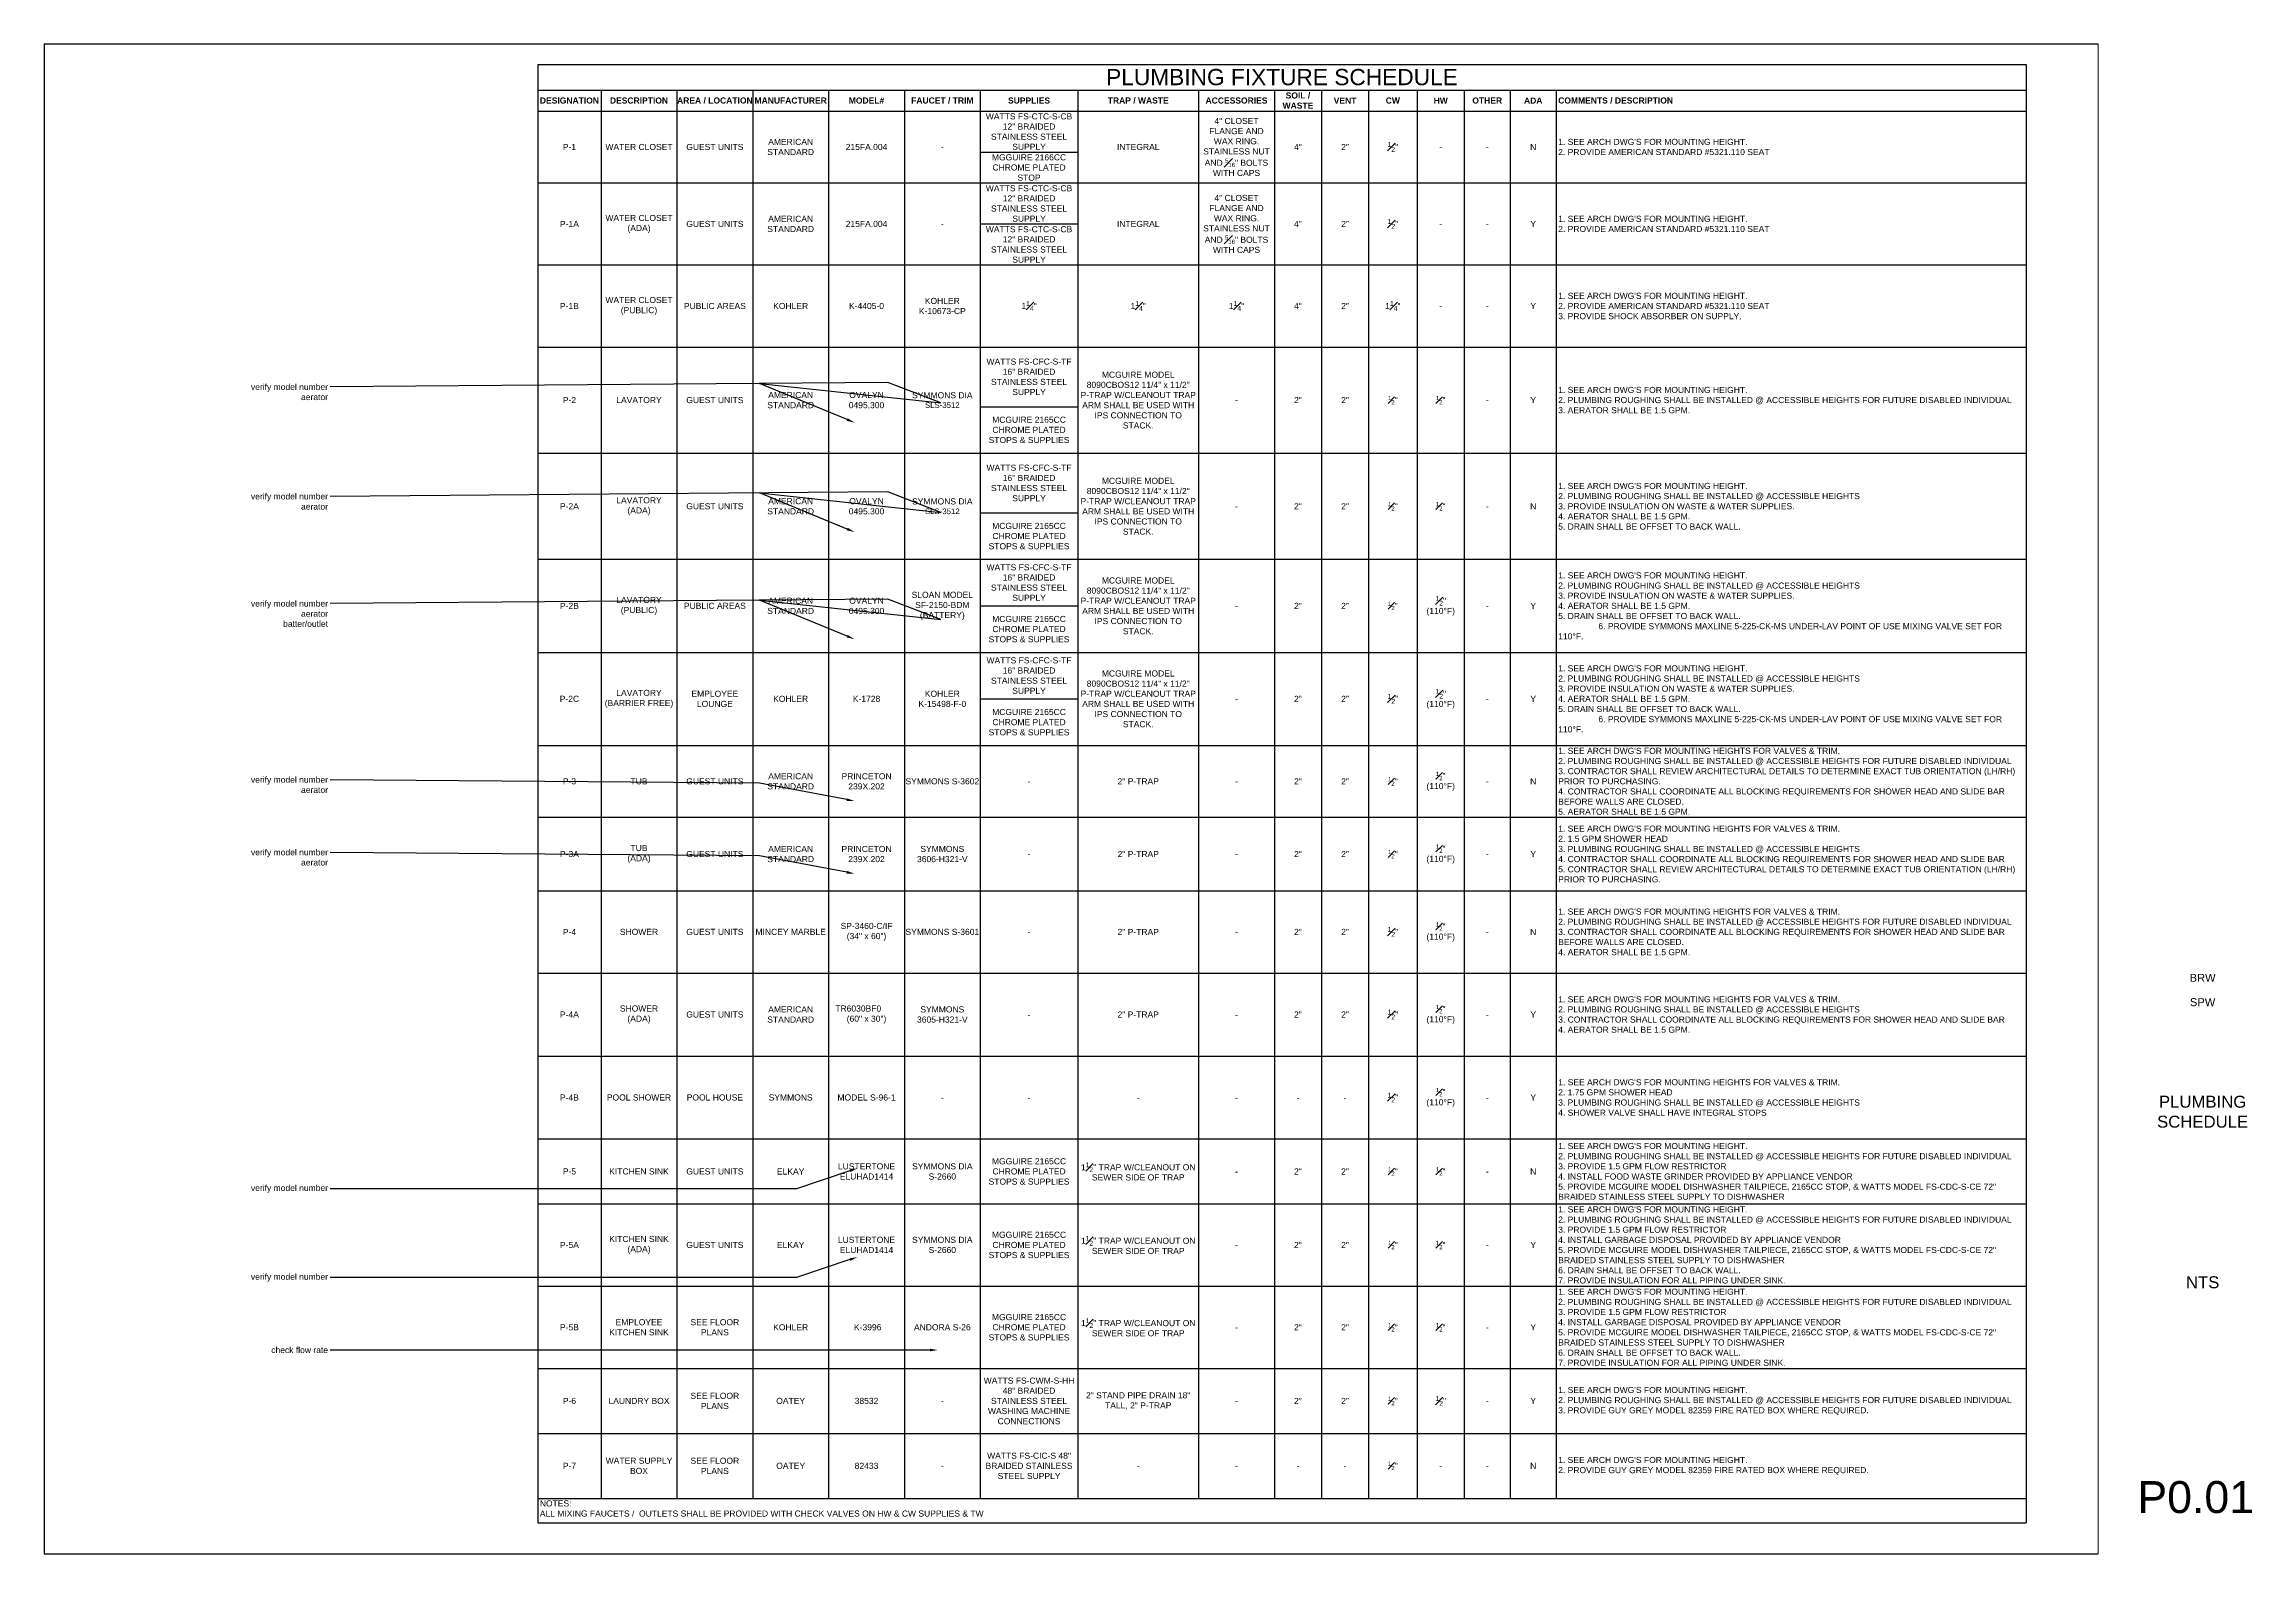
# Paper-space layout 'P0.01_24x36' of a CAD drawing. Extents: x 1 to 35, y 0.4 to 23.6.
# The model-space entities are those that its viewports show. They can reach past a viewport. Long polylines and large blocks are cut down to what shows.
import ezdxf
from ezdxf import colors
from ezdxf.entities.mleader import LeaderData, LeaderLine
from ezdxf.enums import TextEntityAlignment as Align
from ezdxf.math import Vec2, Vec3

# ---------------------------------------------------------------- set-up
doc = ezdxf.new("R2010")
doc.units = 0
doc.header["$LTSCALE"] = 48
doc.header["$MEASUREMENT"] = 0
doc.layers.add('0-BORDER-TXT', color=2, linetype='Continuous')
doc.layers.add('G-ANNO-TEXT', color=70, linetype='Continuous')
doc.layers.add('G-Anno-View', color=161, linetype='Continuous', lineweight=18, plot=False)
doc.styles.add('Arial', font='arial.ttf')
doc.styles.add('Arial Bold', font='arialbd.ttf')
doc.styles.add('Arial_1', font='arial.ttf', dxfattribs={"height": 0.092206})

psp = doc.layouts.new('P0.01_24x36')

# ---------------------------------------------------------------- texts
at = {"layer": '0-BORDER-TXT', "style": 'Arial_1'}
for s, height, p in [('BRW', 0.1228, (34.231, 9.246)), ('SPW', 0.1228, (34.231, 8.871)), ('NTS', 0.1844, (34.231, 4.558)), ('P0.01', 0.4917, (34.125, 1.25))]:
    psp.add_text(s, height=height, dxfattribs=at).set_placement(p, align=Align.MIDDLE)
at = {"layer": '0-BORDER-TXT', "insert": (34.231, 7.183), "char_height": 0.1844, "width": 2.51547, "attachment_point": 5, "style": 'Arial_1'}
psp.add_mtext('PLUMBING\\PSCHEDULE', dxfattribs=at)

msp = doc.modelspace()

# ---------------------------------------------------------------- blocks, each defined once
blk = doc.blocks.new('*T79')
at = {"layer": 'G-ANNO-TEXT', "transparency": 16777216}
for p, q in [((0, 0), (22.913, 0)), ((0, 0), (0, -22.459)), ((22.913, 0), (22.913, -22.459)), ((0, -0.396), (22.913, -0.396)), ((0.975, -0.396), (0.975, -22.084)), ((2.142, -0.396), (2.142, -22.084)), ((3.31, -0.396), (3.31, -22.084)), ((4.477, -0.396), (4.477, -22.084)), ((5.645, -0.396), (5.645, -22.084)), ((6.812, -0.396), (6.812, -22.084)), ((8.314, -0.396), (8.314, -22.084)), ((10.174, -0.396), (10.174, -22.084)), ((11.341, -0.396), (11.341, -22.084)), ((12.066, -0.396), (12.066, -22.084)), ((12.79, -0.396), (12.79, -22.084)), ((13.539, -0.396), (13.539, -22.084)), ((14.263, -0.396), (14.263, -22.084)), ((14.971, -0.396), (14.971, -22.084)), ((15.679, -0.396), (15.679, -22.084)), ((0, -0.72), (22.913, -0.72)), ((6.812, -1.351), (8.314, -1.351)), ((0, -1.827), (22.913, -1.827)), ((6.812, -2.458), (8.314, -2.458)), ((0, -3.09), (22.913, -3.09)), ((0, -4.354), (22.913, -4.354)), ((6.812, -5.272), (8.314, -5.272)), ((0, -5.989), (22.913, -5.989)), ((6.812, -6.907), (8.314, -6.907)), ((0, -7.623), (22.913, -7.623)), ((6.812, -8.34), (8.314, -8.34)), ((0, -9.056), (22.913, -9.056)), ((6.812, -9.772), (8.314, -9.772)), ((0, -10.489), (22.913, -10.489)), ((0, -11.596), (22.913, -11.596)), ((0, -12.727), (22.913, -12.727)), ((0, -13.994), (22.913, -13.994)), ((0, -15.272), (22.913, -15.272)), ((0, -16.55), (22.913, -16.55)), ((0, -17.55), (22.913, -17.55)), ((0, -18.815), (22.913, -18.815)), ((0, -20.084), (22.913, -20.084)), ((0, -21.084), (22.913, -21.084)), ((0, -22.084), (22.913, -22.084)), ((0, -22.459), (22.913, -22.459))]:
    blk.add_line(p, q, dxfattribs=at)
for s, insert, char_height, width, attachment_point, style in [('PLUMBING FIXTURE SCHEDULE', (11.457, -0.198), 0.25, 22.85055, 5, 'Arial'), ('DESIGNATION', (0.487, -0.558), 0.09375, 0.9122, 5, 'Arial Bold'), ('DESCRIPTION', (1.558, -0.558), 0.09375, 1.10499, 5, 'Arial Bold'), ('AREA / LOCATION', (2.726, -0.558), 0.09375, 1.10499, 5, 'Arial Bold'), ('MANUFACTURER', (3.893, -0.558), 0.09375, 1.10499, 5, 'Arial Bold'), ('MODEL#', (5.061, -0.558), 0.0938, 1.10499, 5, 'Arial Bold'), ('FAUCET / TRIM', (6.228, -0.558), 0.09375, 1.10499, 5, 'Arial Bold'), ('SUPPLIES', (7.563, -0.558), 0.0938, 1.4392, 5, 'Arial Bold'), ('TRAP / WASTE', (9.244, -0.558), 0.09375, 1.79718, 5, 'Arial Bold'), ('ACCESSORIES', (10.757, -0.558), 0.09375, 1.10499, 5, 'Arial Bold'), ('SOIL / WASTE', (11.703, -0.558), 0.09375, 0.6622, 5, 'Arial Bold'), ('VENT', (12.428, -0.558), 0.0938, 0.6622, 5, 'Arial Bold'), ('CW', (13.164, -0.558), 0.0938, 0.68562, 5, 'Arial Bold'), ('HW', (13.901, -0.558), 0.0938, 0.6622, 5, 'Arial Bold'), ('OTHER', (14.617, -0.558), 0.0938, 0.64534, 5, 'Arial Bold'), ('ADA', (15.325, -0.558), 0.0938, 0.64534, 5, 'Arial Bold'), ('COMMENTS / DESCRIPTION', (15.71, -0.558), 0.09375, 7.17163, 4, 'Arial Bold'), ('WATTS FS-CTC-S-CB 12" BRAIDED STAINLESS STEEL SUPPLY', (7.563, -1.036), 0.09375, 1.4392, 5, 'Arial'), ('\\A1;4" CLOSET FLANGE AND WAX RING. STAINLESS NUT AND {\\H0.7x;\\S5#16;}" BOLTS WITH CAPS', (10.757, -1.273), 0.09375, 1.10499, 5, 'Arial'), ('P-1', (0.487, -1.273), 0.0938, 0.9122, 5, 'Arial'), ('WATER CLOSET', (1.558, -1.273), 0.09375, 1.10499, 5, 'Arial'), ('GUEST UNITS', (2.726, -1.273), 0.09375, 1.10499, 5, 'Arial'), ('AMERICAN STANDARD', (3.893, -1.273), 0.09375, 1.10499, 5, 'Arial'), ('215FA.004', (5.061, -1.273), 0.0938, 1.10499, 5, 'Arial'), ('-', (6.228, -1.273), 0.0938, 1.10499, 5, 'Arial'), ('INTEGRAL', (9.244, -1.273), 0.0938, 1.79718, 5, 'Arial'), ('4"', (11.703, -1.273), 0.0938, 0.6622, 5, 'Arial'), ('2"', (12.428, -1.273), 0.0938, 0.6622, 5, 'Arial'), ('\\A1;{\\H0.8x;\\S1#2;}"', (13.164, -1.273), 0.09375, 0.68562, 5, 'Arial'), ('-', (13.901, -1.273), 0.0938, 0.6622, 5, 'Arial'), ('-', (14.617, -1.273), 0.0938, 0.64534, 5, 'Arial'), ('N', (15.325, -1.273), 0.0938, 0.64534, 5, 'Arial'), ("1. SEE ARCH DWG'S FOR MOUNTING HEIGHT. \\P2. PROVIDE AMERICAN STANDARD #5321.110 SEAT", (15.71, -1.273), 0.09375, 7.17163, 4, 'Arial'), ('MGGUIRE 2166CC CHROME PLATED STOP', (7.563, -1.589), 0.09375, 1.4392, 5, 'Arial'), ('WATTS FS-CTC-S-CB 12" BRAIDED STAINLESS STEEL SUPPLY', (7.563, -2.143), 0.09375, 1.4392, 5, 'Arial'), ('\\A1;4" CLOSET FLANGE AND WAX RING. STAINLESS NUT AND {\\H0.7x;\\S5#16;}" BOLTS WITH CAPS', (10.757, -2.458), 0.09375, 1.10499, 5, 'Arial'), ('WATER CLOSET (ADA)', (1.558, -2.458), 0.09375, 1.10499, 5, 'Arial'), ('AMERICAN STANDARD', (3.893, -2.458), 0.09375, 1.10499, 5, 'Arial'), ("1. SEE ARCH DWG'S FOR MOUNTING HEIGHT. \\P2. PROVIDE AMERICAN STANDARD #5321.110 SEAT", (15.71, -2.458), 0.09375, 7.17163, 4, 'Arial'), ('P-1A', (0.487, -2.458), 0.0938, 0.9122, 5, 'Arial'), ('GUEST UNITS', (2.726, -2.458), 0.09375, 1.10499, 5, 'Arial'), ('215FA.004', (5.061, -2.458), 0.0938, 1.10499, 5, 'Arial'), ('-', (6.228, -2.458), 0.0938, 1.10499, 5, 'Arial'), ('WATTS FS-CTC-S-CB 12" BRAIDED STAINLESS STEEL SUPPLY', (7.563, -2.774), 0.09375, 1.4392, 5, 'Arial'), ('INTEGRAL', (9.244, -2.458), 0.0938, 1.79718, 5, 'Arial'), ('4"', (11.703, -2.458), 0.0938, 0.6622, 5, 'Arial'), ('2"', (12.428, -2.458), 0.0938, 0.6622, 5, 'Arial'), ('\\A1;{\\H0.8x;\\S1#2;}"', (13.164, -2.458), 0.09375, 0.68562, 5, 'Arial'), ('-', (13.901, -2.458), 0.0938, 0.6622, 5, 'Arial'), ('-', (14.617, -2.458), 0.0938, 0.64534, 5, 'Arial'), ('Y', (15.325, -2.458), 0.0938, 0.64534, 5, 'Arial'), ('P-1B', (0.487, -3.722), 0.0938, 0.9122, 5, 'Arial'), ('WATER CLOSET (PUBLIC)', (1.558, -3.722), 0.09375, 1.10499, 5, 'Arial'), ('PUBLIC AREAS', (2.726, -3.722), 0.09375, 1.10499, 5, 'Arial'), ('KOHLER ', (3.893, -3.722), 0.0938, 1.10499, 5, 'Arial'), ('K-4405-0', (5.061, -3.722), 0.0938, 1.10499, 5, 'Arial'), ('KOHLER\\PK-10673-CP', (6.228, -3.722), 0.0938, 1.10499, 5, 'Arial'), ('\\A1;1{\\H0.8x;\\S1#4;}"', (7.563, -3.722), 0.09375, 1.4392, 5, 'Arial'), ('\\A1;1{\\H0.8x;\\S1#4;}"', (9.244, -3.722), 0.09375, 1.79718, 5, 'Arial'), ('\\A1;1{\\H0.8x;\\S1#4;}"', (10.757, -3.722), 0.09375, 1.10499, 5, 'Arial'), ('4"', (11.703, -3.722), 0.0938, 0.6622, 5, 'Arial'), ('2"', (12.428, -3.722), 0.0938, 0.6622, 5, 'Arial'), ('\\A1;1{\\H0.8x;\\S1#4;}"', (13.164, -3.722), 0.09375, 0.68562, 5, 'Arial'), ('-', (13.901, -3.722), 0.0938, 0.6622, 5, 'Arial'), ('-', (14.617, -3.722), 0.0938, 0.64534, 5, 'Arial'), ('Y', (15.325, -3.722), 0.0938, 0.64534, 5, 'Arial'), ("1. SEE ARCH DWG'S FOR MOUNTING HEIGHT. \\P2. PROVIDE AMERICAN STANDARD #5321.110 SEAT\\P3. PROVIDE SHOCK ABSORBER ON SUPPLY.", (15.71, -3.722), 0.09375, 7.17163, 4, 'Arial'), ('WATTS FS-CFC-S-TF 16" BRAIDED STAINLESS STEEL SUPPLY', (7.563, -4.813), 0.09375, 1.4392, 5, 'Arial'), ('MCGUIRE MODEL 8090CBOS12 11/4" x 11/2" P-TRAP W/CLEANOUT TRAP ARM SHALL BE USED WITH IPS CONNECTION TO STACK.', (9.244, -5.171), 0.09375, 1.79718, 5, 'Arial'), ('AMERICAN STANDARD', (3.893, -5.171), 0.09375, 1.10499, 5, 'Arial'), ('OVALYN\\P0495.300', (5.061, -5.171), 0.0938, 1.10499, 5, 'Arial'), ('SYMMONS DIA {\\H0.91667x;SLS-3512}', (6.228, -5.171), 0.09375, 1.10499, 5, 'Arial'), ("1. SEE ARCH DWG'S FOR MOUNTING HEIGHT. \\P2. PLUMBING ROUGHING SHALL BE INSTALLED @ ACCESSIBLE HEIGHTS FOR FUTURE DISABLED INDIVIDUAL \\P3. AERATOR SHALL BE 1.5 GPM.", (15.71, -5.171), 0.09375, 7.17163, 4, 'Arial'), ('P-2', (0.487, -5.171), 0.0938, 0.9122, 5, 'Arial'), ('LAVATORY', (1.558, -5.171), 0.0938, 1.10499, 5, 'Arial'), ('GUEST UNITS', (2.726, -5.171), 0.09375, 1.10499, 5, 'Arial'), ('MCGUIRE 2165CC CHROME PLATED STOPS & SUPPLIES', (7.563, -5.63), 0.09375, 1.4392, 5, 'Arial'), ('-', (10.757, -5.171), 0.0938, 1.10499, 5, 'Arial'), ('2"', (11.703, -5.171), 0.0938, 0.6622, 5, 'Arial'), ('2"', (12.428, -5.171), 0.0938, 0.6622, 5, 'Arial'), ('\\A1;{\\H0.7x;\\S1#2;}"', (13.164, -5.171), 0.09375, 0.68562, 5, 'Arial'), ('\\A1;{\\H0.7x;\\S1#2;}"', (13.901, -5.171), 0.09375, 0.6622, 5, 'Arial'), ('-', (14.617, -5.171), 0.0938, 0.64534, 5, 'Arial'), ('Y', (15.325, -5.171), 0.0938, 0.64534, 5, 'Arial'), ('WATTS FS-CFC-S-TF 16" BRAIDED STAINLESS STEEL SUPPLY', (7.563, -6.448), 0.09375, 1.4392, 5, 'Arial'), ('MCGUIRE MODEL 8090CBOS12 11/4" x 11/2" P-TRAP W/CLEANOUT TRAP ARM SHALL BE USED WITH IPS CONNECTION TO STACK.', (9.244, -6.806), 0.09375, 1.79718, 5, 'Arial'), ("1. SEE ARCH DWG'S FOR MOUNTING HEIGHT. \\P2. PLUMBING ROUGHING SHALL BE INSTALLED @ ACCESSIBLE HEIGHTS\\P3. PROVIDE INSULATION ON WASTE & WATER SUPPLIES.                     \\P4. AERATOR SHALL BE 1.5 GPM.\\P5. DRAIN SHALL BE OFFSET TO BACK WALL.", (15.71, -6.806), 0.09375, 7.17163, 4, 'Arial'), ('P-2A', (0.487, -6.806), 0.0938, 0.9122, 5, 'Arial'), ('LAVATORY\\P(ADA)', (1.558, -6.806), 0.0938, 1.10499, 5, 'Arial'), ('GUEST UNITS', (2.726, -6.806), 0.09375, 1.10499, 5, 'Arial'), ('AMERICAN STANDARD', (3.893, -6.806), 0.09375, 1.10499, 5, 'Arial'), ('OVALYN\\P0495.300', (5.061, -6.806), 0.0938, 1.10499, 5, 'Arial'), ('SYMMONS DIA {\\H0.91667x;SLS-3512}', (6.228, -6.806), 0.09375, 1.10499, 5, 'Arial'), ('2"', (11.703, -6.806), 0.0938, 0.6622, 5, 'Arial'), ('2"', (12.428, -6.806), 0.0938, 0.6622, 5, 'Arial'), ('\\A1;{\\H0.7x;\\S1#2;}"', (13.164, -6.806), 0.09375, 0.68562, 5, 'Arial'), ('\\A1;{\\H0.7x;\\S1#2;}"', (13.901, -6.806), 0.09375, 0.6622, 5, 'Arial'), ('N', (15.325, -6.806), 0.0938, 0.64534, 5, 'Arial'), ('MCGUIRE 2165CC CHROME PLATED STOPS & SUPPLIES', (7.563, -7.265), 0.09375, 1.4392, 5, 'Arial'), ('-', (10.757, -6.806), 0.0938, 1.10499, 5, 'Arial'), ('-', (14.617, -6.806), 0.0938, 0.64534, 5, 'Arial'), ('WATTS FS-CFC-S-TF 16" BRAIDED STAINLESS STEEL SUPPLY', (7.563, -7.981), 0.09375, 1.4392, 5, 'Arial'), ('SLOAN MODEL SF-2150-BDM\\P(BATTERY)', (6.228, -8.34), 0.09375, 1.10499, 5, 'Arial'), ('MCGUIRE MODEL 8090CBOS12 11/4" x 11/2" P-TRAP W/CLEANOUT TRAP ARM SHALL BE USED WITH IPS CONNECTION TO STACK.', (9.244, -8.34), 0.09375, 1.79718, 5, 'Arial'), ("1. SEE ARCH DWG'S FOR MOUNTING HEIGHT. \\P2. PLUMBING ROUGHING SHALL BE INSTALLED @ ACCESSIBLE HEIGHTS\\P3. PROVIDE INSULATION ON WASTE & WATER SUPPLIES.                     \\P4. AERATOR SHALL BE 1.5 GPM.\\P5. DRAIN SHALL BE OFFSET TO BACK WALL.                                                                                                                                          6. PROVIDE SYMMONS MAXLINE 5-225-CK-MS UNDER-LAV POINT OF USE MIXING VALVE SET FOR 110%%DF. ", (15.71, -8.34), 0.09375, 7.17163, 4, 'Arial'), ('P-2B', (0.487, -8.34), 0.0938, 0.9122, 5, 'Arial'), ('LAVATORY\\P(PUBLIC)', (1.558, -8.34), 0.0938, 1.10499, 5, 'Arial'), ('PUBLIC AREAS', (2.726, -8.34), 0.09375, 1.10499, 5, 'Arial'), ('AMERICAN STANDARD', (3.893, -8.34), 0.09375, 1.10499, 5, 'Arial'), ('OVALYN\\P0495.300', (5.061, -8.34), 0.0938, 1.10499, 5, 'Arial'), ('MCGUIRE 2165CC CHROME PLATED STOPS & SUPPLIES', (7.563, -8.698), 0.09375, 1.4392, 5, 'Arial'), ('-', (10.757, -8.34), 0.0938, 1.10499, 5, 'Arial'), ('2"', (11.703, -8.34), 0.0938, 0.6622, 5, 'Arial'), ('2"', (12.428, -8.34), 0.0938, 0.6622, 5, 'Arial'), ('\\A1;{\\H0.7x;\\S1#2;}"', (13.164, -8.34), 0.09375, 0.68562, 5, 'Arial'), ('\\A1;{\\H0.8x;\\S1#2;}"\\P(110%%DF)', (13.901, -8.34), 0.09375, 0.6622, 5, 'Arial'), ('-', (14.617, -8.34), 0.0938, 0.64534, 5, 'Arial'), ('Y', (15.325, -8.34), 0.0938, 0.64534, 5, 'Arial'), ('WATTS FS-CFC-S-TF 16" BRAIDED STAINLESS STEEL SUPPLY', (7.563, -9.414), 0.09375, 1.4392, 5, 'Arial'), ('MCGUIRE MODEL 8090CBOS12 11/4" x 11/2" P-TRAP W/CLEANOUT TRAP ARM SHALL BE USED WITH IPS CONNECTION TO STACK.', (9.244, -9.772), 0.09375, 1.79718, 5, 'Arial'), ("1. SEE ARCH DWG'S FOR MOUNTING HEIGHT. \\P2. PLUMBING ROUGHING SHALL BE INSTALLED @ ACCESSIBLE HEIGHTS\\P3. PROVIDE INSULATION ON WASTE & WATER SUPPLIES.                     \\P4. AERATOR SHALL BE 1.5 GPM.\\P5. DRAIN SHALL BE OFFSET TO BACK WALL.                                                                                                                                          6. PROVIDE SYMMONS MAXLINE 5-225-CK-MS UNDER-LAV POINT OF USE MIXING VALVE SET FOR 110%%DF. ", (15.71, -9.772), 0.09375, 7.17163, 4, 'Arial'), ('P-2C', (0.487, -9.772), 0.0938, 0.9122, 5, 'Arial'), ('LAVATORY\\P(BARRIER FREE)', (1.558, -9.772), 0.09375, 1.10499, 5, 'Arial'), ('EMPLOYEE LOUNGE', (2.726, -9.772), 0.09375, 1.10499, 5, 'Arial'), ('KOHLER', (3.893, -9.772), 0.0938, 1.10499, 5, 'Arial'), ('K-1728', (5.061, -9.772), 0.0938, 1.10499, 5, 'Arial'), ('KOHLER\\PK-15498-F-0', (6.228, -9.772), 0.09375, 1.10499, 5, 'Arial'), ('-', (10.757, -9.772), 0.0938, 1.10499, 5, 'Arial'), ('2"', (11.703, -9.772), 0.0938, 0.6622, 5, 'Arial'), ('2"', (12.428, -9.772), 0.0938, 0.6622, 5, 'Arial'), ('\\A1;{\\H0.8x;\\S1#2;}"', (13.164, -9.772), 0.09375, 0.68562, 5, 'Arial'), ('\\A1;{\\H0.8x;\\S1#2;}"\\P(110%%DF)', (13.901, -9.772), 0.09375, 0.6622, 5, 'Arial'), ('-', (14.617, -9.772), 0.0938, 0.64534, 5, 'Arial'), ('Y', (15.325, -9.772), 0.0938, 0.64534, 5, 'Arial'), ('MCGUIRE 2165CC CHROME PLATED STOPS & SUPPLIES', (7.563, -10.131), 0.09375, 1.4392, 5, 'Arial'), ("1. SEE ARCH DWG'S FOR MOUNTING HEIGHTS FOR VALVES & TRIM. \\P2. PLUMBING ROUGHING SHALL BE INSTALLED @ ACCESSIBLE HEIGHTS FOR FUTURE DISABLED INDIVIDUAL \\P3. CONTRACTOR SHALL REVIEW ARCHITECTURAL DETAILS TO DETERMINE EXACT TUB ORIENTATION (LH/RH) PRIOR TO PURCHASING. \\P4. CONTRACTOR SHALL COORDINATE ALL BLOCKING REQUIREMENTS FOR SHOWER HEAD AND SLIDE BAR BEFORE WALLS ARE CLOSED. \\P5. AERATOR SHALL BE 1.5 GPM.", (15.71, -11.042), 0.09375, 7.17163, 4, 'Arial'), ('P-3', (0.487, -11.042), 0.0938, 0.9122, 5, 'Arial'), ('TUB', (1.558, -11.042), 0.0938, 1.10499, 5, 'Arial'), ('GUEST UNITS', (2.726, -11.042), 0.09375, 1.10499, 5, 'Arial'), ('AMERICAN STANDARD', (3.893, -11.042), 0.09375, 1.10499, 5, 'Arial'), ('PRINCETON 239X.202', (5.061, -11.042), 0.09375, 1.10499, 5, 'Arial'), ('SYMMONS S-3602', (6.228, -11.042), 0.09375, 1.10499, 5, 'Arial'), ('-', (7.563, -11.042), 0.0938, 1.4392, 5, 'Arial'), ('2" P-TRAP', (9.244, -11.042), 0.0938, 1.79718, 5, 'Arial'), ('-', (10.757, -11.042), 0.0938, 1.10499, 5, 'Arial'), ('2"', (11.703, -11.042), 0.0938, 0.6622, 5, 'Arial'), ('2"', (12.428, -11.042), 0.0938, 0.6622, 5, 'Arial'), ('\\A1;{\\H0.7x;\\S1#2;}"', (13.164, -11.042), 0.09375, 0.68562, 5, 'Arial'), ('\\A1;{\\H0.7x;\\S1#2;}"\\P(110%%DF)', (13.901, -11.042), 0.09375, 0.6622, 5, 'Arial'), ('-', (14.617, -11.042), 0.0938, 0.64534, 5, 'Arial'), ('N', (15.325, -11.042), 0.0938, 0.64534, 5, 'Arial'), ("1. SEE ARCH DWG'S FOR MOUNTING HEIGHTS FOR VALVES & TRIM. \\P2. 1.5 GPM SHOWER HEAD  \\P3. PLUMBING ROUGHING SHALL BE INSTALLED @ ACCESSIBLE HEIGHTS\\P4. CONTRACTOR SHALL COORDINATE ALL BLOCKING REQUIREMENTS FOR SHOWER HEAD AND SLIDE BAR\\P5. CONTRACTOR SHALL REVIEW ARCHITECTURAL DETAILS TO DETERMINE EXACT TUB ORIENTATION (LH/RH) PRIOR TO PURCHASING. ", (15.71, -12.162), 0.09375, 7.17163, 4, 'Arial'), ('P-3A', (0.487, -12.162), 0.0938, 0.9122, 5, 'Arial'), ('TUB\\P(ADA)', (1.558, -12.162), 0.0938, 1.10499, 5, 'Arial'), ('GUEST UNITS', (2.726, -12.162), 0.09375, 1.10499, 5, 'Arial'), ('AMERICAN STANDARD', (3.893, -12.162), 0.09375, 1.10499, 5, 'Arial'), ('PRINCETON\\P239X.202', (5.061, -12.162), 0.0938, 1.10499, 5, 'Arial'), ('SYMMONS 3606-H321-V', (6.228, -12.162), 0.09375, 1.10499, 5, 'Arial'), ('-', (7.563, -12.162), 0.0938, 1.4392, 5, 'Arial'), ('2" P-TRAP', (9.244, -12.162), 0.0938, 1.79718, 5, 'Arial'), ('-', (10.757, -12.162), 0.0938, 1.10499, 5, 'Arial'), ('2"', (11.703, -12.162), 0.0938, 0.6622, 5, 'Arial'), ('2"', (12.428, -12.162), 0.0938, 0.6622, 5, 'Arial'), ('\\A1;{\\H0.7x;\\S1#2;}"', (13.164, -12.162), 0.09375, 0.68562, 5, 'Arial'), ('\\A1;{\\H0.7x;\\S1#2;}"\\P(110%%DF)', (13.901, -12.162), 0.09375, 0.6622, 5, 'Arial'), ('-', (14.617, -12.162), 0.0938, 0.64534, 5, 'Arial'), ('Y', (15.325, -12.162), 0.0938, 0.64534, 5, 'Arial'), ('SP-3460-C/IF\\P(34" x 60")', (5.061, -13.361), 0.09375, 1.10499, 5, 'Arial'), ('\\A1;{\\H0.7x;\\S1#2;}"\\P(110%%DF)', (13.901, -13.361), 0.09375, 0.6622, 5, 'Arial'), ("1. SEE ARCH DWG'S FOR MOUNTING HEIGHTS FOR VALVES & TRIM. \\P2. PLUMBING ROUGHING SHALL BE INSTALLED @ ACCESSIBLE HEIGHTS FOR FUTURE DISABLED INDIVIDUAL \\P3. CONTRACTOR SHALL COORDINATE ALL BLOCKING REQUIREMENTS FOR SHOWER HEAD AND SLIDE BAR BEFORE WALLS ARE CLOSED. \\P4. AERATOR SHALL BE 1.5 GPM.", (15.71, -13.361), 0.09375, 7.17163, 4, 'Arial'), ('P-4', (0.487, -13.361), 0.0938, 0.9122, 5, 'Arial'), ('SHOWER', (1.558, -13.361), 0.0938, 1.10499, 5, 'Arial'), ('GUEST UNITS', (2.726, -13.361), 0.09375, 1.10499, 5, 'Arial'), ('MINCEY MARBLE', (3.893, -13.361), 0.09375, 1.10499, 5, 'Arial'), ('SYMMONS S-3601', (6.228, -13.361), 0.09375, 1.10499, 5, 'Arial'), ('-', (7.563, -13.361), 0.0938, 1.4392, 5, 'Arial'), ('2" P-TRAP', (9.244, -13.361), 0.0938, 1.79718, 5, 'Arial'), ('-', (10.757, -13.361), 0.0938, 1.10499, 5, 'Arial'), ('2"', (11.703, -13.361), 0.0938, 0.6622, 5, 'Arial'), ('2"', (12.428, -13.361), 0.0938, 0.6622, 5, 'Arial'), ('\\A1;{\\H0.8x;\\S1#2;}"', (13.164, -13.361), 0.09375, 0.68562, 5, 'Arial'), ('-', (14.617, -13.361), 0.0938, 0.64534, 5, 'Arial'), ('N', (15.325, -13.361), 0.0938, 0.64534, 5, 'Arial'), ('P-4A', (0.487, -14.633), 0.0938, 0.9122, 5, 'Arial'), ('SHOWER\\P(ADA)', (1.558, -14.633), 0.0938, 1.10499, 5, 'Arial'), ('GUEST UNITS', (2.726, -14.633), 0.09375, 1.10499, 5, 'Arial'), ('AMERICAN STANDARD', (3.893, -14.633), 0.09375, 1.10499, 5, 'Arial'), ('TR6030BF0        (60" x 30")', (5.061, -14.633), 0.09375, 1.10499, 5, 'Arial'), ('SYMMONS 3605-H321-V', (6.228, -14.633), 0.09375, 1.10499, 5, 'Arial'), ('2" P-TRAP', (9.244, -14.633), 0.0938, 1.79718, 5, 'Arial'), ('2"', (11.703, -14.633), 0.0938, 0.6622, 5, 'Arial'), ('2"', (12.428, -14.633), 0.0938, 0.6622, 5, 'Arial'), ('\\A1;{\\H0.8x;\\S1#2;}"', (13.164, -14.633), 0.09375, 0.68562, 5, 'Arial'), ('\\A1;{\\H0.7x;\\S1#2;}"\\P(110%%DF)', (13.901, -14.633), 0.09375, 0.6622, 5, 'Arial'), ('Y', (15.325, -14.633), 0.0938, 0.64534, 5, 'Arial'), ("1. SEE ARCH DWG'S FOR MOUNTING HEIGHTS FOR VALVES & TRIM. \\P2. PLUMBING ROUGHING SHALL BE INSTALLED @ ACCESSIBLE HEIGHTS\\P3. CONTRACTOR SHALL COORDINATE ALL BLOCKING REQUIREMENTS FOR SHOWER HEAD AND SLIDE BAR\\P4. AERATOR SHALL BE 1.5 GPM.", (15.71, -14.633), 0.09375, 7.17163, 4, 'Arial'), ('-', (7.563, -14.633), 0.0938, 1.4392, 5, 'Arial'), ('-', (10.757, -14.633), 0.0938, 1.10499, 5, 'Arial'), ('-', (14.617, -14.633), 0.0938, 0.64534, 5, 'Arial'), ("1. SEE ARCH DWG'S FOR MOUNTING HEIGHTS FOR VALVES & TRIM. \\P2. 1.75 GPM SHOWER HEAD  \\P3. PLUMBING ROUGHING SHALL BE INSTALLED @ ACCESSIBLE HEIGHTS\\P4. SHOWER VALVE SHALL HAVE INTEGRAL STOPS", (15.71, -15.911), 0.09375, 7.17163, 4, 'Arial'), ('P-4B', (0.487, -15.911), 0.0938, 0.9122, 5, 'Arial'), ('POOL SHOWER', (1.558, -15.911), 0.09375, 1.10499, 5, 'Arial'), ('POOL HOUSE', (2.726, -15.911), 0.0938, 1.10499, 5, 'Arial'), ('SYMMONS', (3.893, -15.911), 0.0938, 1.10499, 5, 'Arial'), ('MODEL S-96-1', (5.061, -15.911), 0.09375, 1.10499, 5, 'Arial'), ('-', (6.228, -15.911), 0.0938, 1.10499, 5, 'Arial'), ('-', (7.563, -15.911), 0.0938, 1.4392, 5, 'Arial'), ('-', (9.244, -15.911), 0.0938, 1.79718, 5, 'Arial'), ('-', (10.757, -15.911), 0.0938, 1.10499, 5, 'Arial'), ('-', (11.703, -15.911), 0.0938, 0.6622, 5, 'Arial'), ('-', (12.428, -15.911), 0.0938, 0.6622, 5, 'Arial'), ('\\A1;{\\H0.8x;\\S1#2;}"', (13.164, -15.911), 0.09375, 0.68562, 5, 'Arial'), ('\\A1;{\\H0.7x;\\S1#2;}"\\P(110%%DF)', (13.901, -15.911), 0.09375, 0.6622, 5, 'Arial'), ('-', (14.617, -15.911), 0.0938, 0.64534, 5, 'Arial'), ('Y', (15.325, -15.911), 0.0938, 0.64534, 5, 'Arial'), ('1. SEE ARCH DWG\'S FOR MOUNTING HEIGHT.\\P2. PLUMBING ROUGHING SHALL BE INSTALLED @ ACCESSIBLE HEIGHTS FOR FUTURE DISABLED INDIVIDUAL \\P3. PROVIDE 1.5 GPM FLOW RESTRICTOR\\P4. INSTALL FOOD WASTE GRINDER PROVIDED BY APPLIANCE VENDOR \\P5. PROVIDE MCGUIRE MODEL DISHWASHER TAILPIECE, 2165CC STOP, & WATTS MODEL FS-CDC-S-CE 72" BRAIDED STAINLESS STEEL SUPPLY TO DISHWASHER', (15.71, -17.05), 0.09375, 7.17163, 4, 'Arial'), ('LUSTERTONE ELUHAD1414', (5.061, -17.05), 0.09375, 1.10499, 5, 'Arial'), ('SYMMONS DIA S-2660', (6.228, -17.05), 0.09375, 1.10499, 5, 'Arial'), ('MGGUIRE 2165CC CHROME PLATED STOPS & SUPPLIES', (7.563, -17.05), 0.09375, 1.4392, 5, 'Arial'), ('\\A1;1{\\H0.8x;\\S1#2;}" TRAP W/CLEANOUT ON SEWER SIDE OF TRAP', (9.244, -17.05), 0.09375, 1.79718, 5, 'Arial'), ('\\A1;{\\H0.7x;\\S1#2;}"', (13.164, -17.05), 0.09375, 0.68562, 5, 'Arial'), ('\\A1;{\\H0.7x;\\S1#2;}"', (13.901, -17.05), 0.09375, 0.6622, 5, 'Arial'), ('P-5', (0.487, -17.05), 0.0938, 0.9122, 5, 'Arial'), ('KITCHEN SINK', (1.558, -17.05), 0.09375, 1.10499, 5, 'Arial'), ('GUEST UNITS', (2.726, -17.05), 0.09375, 1.10499, 5, 'Arial'), ('ELKAY', (3.893, -17.05), 0.0938, 1.10499, 5, 'Arial'), ('-', (10.757, -17.05), 0.0938, 1.10499, 5, 'Arial'), ('2"', (11.703, -17.05), 0.0938, 0.6622, 5, 'Arial'), ('2"', (12.428, -17.05), 0.0938, 0.6622, 5, 'Arial'), ('-', (14.617, -17.05), 0.0938, 0.64534, 5, 'Arial'), ('N', (15.325, -17.05), 0.0938, 0.64534, 5, 'Arial'), ('1. SEE ARCH DWG\'S FOR MOUNTING HEIGHT.\\P2. PLUMBING ROUGHING SHALL BE INSTALLED @ ACCESSIBLE HEIGHTS FOR FUTURE DISABLED INDIVIDUAL \\P3. PROVIDE 1.5 GPM FLOW RESTRICTOR \\P4. INSTALL GARBAGE DISPOSAL PROVIDED BY APPLIANCE VENDOR\\P5. PROVIDE MCGUIRE MODEL DISHWASHER TAILPIECE, 2165CC STOP, & WATTS MODEL FS-CDC-S-CE 72" BRAIDED STAINLESS STEEL SUPPLY TO DISHWASHER\\P6. DRAIN SHALL BE OFFSET TO BACK WALL.\\P7. PROVIDE INSULATION FOR ALL PIPING UNDER SINK.', (15.71, -18.182), 0.09375, 7.17163, 4, 'Arial'), ('MGGUIRE 2165CC CHROME PLATED STOPS & SUPPLIES', (7.563, -18.182), 0.09375, 1.4392, 5, 'Arial'), ('P-5A', (0.487, -18.182), 0.0938, 0.9122, 5, 'Arial'), ('KITCHEN SINK\\P(ADA)', (1.558, -18.182), 0.09375, 1.10499, 5, 'Arial'), ('GUEST UNITS', (2.726, -18.182), 0.09375, 1.10499, 5, 'Arial'), ('ELKAY', (3.893, -18.182), 0.0938, 1.10499, 5, 'Arial'), ('LUSTERTONE ELUHAD1414', (5.061, -18.182), 0.09375, 1.10499, 5, 'Arial'), ('SYMMONS DIA S-2660', (6.228, -18.182), 0.09375, 1.10499, 5, 'Arial'), ('\\A1;1{\\H0.8x;\\S1#2;}" TRAP W/CLEANOUT ON SEWER SIDE OF TRAP', (9.244, -18.182), 0.09375, 1.79718, 5, 'Arial'), ('-', (10.757, -18.182), 0.0938, 1.10499, 5, 'Arial'), ('2"', (11.703, -18.182), 0.0938, 0.6622, 5, 'Arial'), ('2"', (12.428, -18.182), 0.0938, 0.6622, 5, 'Arial'), ('\\A1;{\\H0.7x;\\S1#2;}"', (13.164, -18.182), 0.09375, 0.68562, 5, 'Arial'), ('\\A1;{\\H0.7x;\\S1#2;}"', (13.901, -18.182), 0.09375, 0.6622, 5, 'Arial'), ('-', (14.617, -18.182), 0.0938, 0.64534, 5, 'Arial'), ('Y', (15.325, -18.182), 0.0938, 0.64534, 5, 'Arial'), ('1. SEE ARCH DWG\'S FOR MOUNTING HEIGHT.\\P2. PLUMBING ROUGHING SHALL BE INSTALLED @ ACCESSIBLE HEIGHTS FOR FUTURE DISABLED INDIVIDUAL \\P3. PROVIDE 1.5 GPM FLOW RESTRICTOR \\P4. INSTALL GARBAGE DISPOSAL PROVIDED BY APPLIANCE VENDOR\\P5. PROVIDE MCGUIRE MODEL DISHWASHER TAILPIECE, 2165CC STOP, & WATTS MODEL FS-CDC-S-CE 72" BRAIDED STAINLESS STEEL SUPPLY TO DISHWASHER\\P6. DRAIN SHALL BE OFFSET TO BACK WALL.\\P7. PROVIDE INSULATION FOR ALL PIPING UNDER SINK.', (15.71, -19.45), 0.09375, 7.17163, 4, 'Arial'), ('EMPLOYEE KITCHEN SINK', (1.558, -19.45), 0.09375, 1.10499, 5, 'Arial'), ('SEE FLOOR PLANS', (2.726, -19.45), 0.09375, 1.10499, 5, 'Arial'), ('MGGUIRE 2165CC CHROME PLATED STOPS & SUPPLIES', (7.563, -19.45), 0.09375, 1.4392, 5, 'Arial'), ('\\A1;1{\\H0.8x;\\S1#2;}" TRAP W/CLEANOUT ON SEWER SIDE OF TRAP', (9.244, -19.45), 0.09375, 1.79718, 5, 'Arial'), ('P-5B', (0.487, -19.45), 0.0938, 0.9122, 5, 'Arial'), ('KOHLER', (3.893, -19.45), 0.0938, 1.10499, 5, 'Arial'), (' K-3996', (5.061, -19.45), 0.0938, 1.10499, 5, 'Arial'), ('ANDORA S-26', (6.228, -19.45), 0.09375, 1.10499, 5, 'Arial'), ('-', (10.757, -19.45), 0.0938, 1.10499, 5, 'Arial'), ('2"', (11.703, -19.45), 0.0938, 0.6622, 5, 'Arial'), ('2"', (12.428, -19.45), 0.0938, 0.6622, 5, 'Arial'), ('\\A1;{\\H0.7x;\\S1#2;}"', (13.164, -19.45), 0.09375, 0.68562, 5, 'Arial'), ('\\A1;{\\H0.7x;\\S1#2;}"', (13.901, -19.45), 0.09375, 0.6622, 5, 'Arial'), ('-', (14.617, -19.45), 0.0938, 0.64534, 5, 'Arial'), ('Y', (15.325, -19.45), 0.0938, 0.64534, 5, 'Arial'), ('WATTS FS-CWM-S-HH 48" BRAIDED STAINLESS STEEL WASHING MACHINE CONNECTIONS', (7.563, -20.584), 0.09375, 1.4392, 5, 'Arial'), ("1. SEE ARCH DWG'S FOR MOUNTING HEIGHT. \\P2. PLUMBING ROUGHING SHALL BE INSTALLED @ ACCESSIBLE HEIGHTS FOR FUTURE DISABLED INDIVIDUAL \\P3. PROVIDE GUY GREY MODEL 82359 FIRE RATED BOX WHERE REQUIRED.", (15.71, -20.584), 0.09375, 7.17163, 4, 'Arial'), ('P-6', (0.487, -20.584), 0.0938, 0.9122, 5, 'Arial'), ('LAUNDRY BOX', (1.558, -20.584), 0.09375, 1.10499, 5, 'Arial'), ('SEE FLOOR PLANS', (2.726, -20.584), 0.09375, 1.10499, 5, 'Arial'), ('OATEY', (3.893, -20.584), 0.0938, 1.10499, 5, 'Arial'), ('38532', (5.061, -20.584), 0.0938, 1.10499, 5, 'Arial'), ('-', (6.228, -20.584), 0.0938, 1.10499, 5, 'Arial'), ('2" STAND PIPE DRAIN 18" TALL, 2" P-TRAP', (9.244, -20.584), 0.09375, 1.79718, 5, 'Arial'), ('-', (10.757, -20.584), 0.0938, 1.10499, 5, 'Arial'), ('2"', (11.703, -20.584), 0.0938, 0.6622, 5, 'Arial'), ('2"', (12.428, -20.584), 0.0938, 0.6622, 5, 'Arial'), ('\\A1;{\\H0.7x;\\S1#2;}"', (13.164, -20.584), 0.09375, 0.68562, 5, 'Arial'), ('\\A1;{\\H0.8x;\\S1#2;}"', (13.901, -20.584), 0.09375, 0.6622, 5, 'Arial'), ('-', (14.617, -20.584), 0.0938, 0.64534, 5, 'Arial'), ('Y', (15.325, -20.584), 0.0938, 0.64534, 5, 'Arial'), ('WATTS FS-CIC-S 48" BRAIDED STAINLESS STEEL SUPPLY', (7.563, -21.584), 0.09375, 1.4392, 5, 'Arial'), ('P-7', (0.487, -21.584), 0.0938, 0.9122, 5, 'Arial'), ('WATER SUPPLY BOX', (1.558, -21.584), 0.09375, 1.10499, 5, 'Arial'), ('SEE FLOOR PLANS', (2.726, -21.584), 0.09375, 1.10499, 5, 'Arial'), ('OATEY', (3.893, -21.584), 0.0938, 1.10499, 5, 'Arial'), ('82433', (5.061, -21.584), 0.0938, 1.10499, 5, 'Arial'), ('-', (6.228, -21.584), 0.0938, 1.10499, 5, 'Arial'), ('-', (9.244, -21.584), 0.0938, 1.79718, 5, 'Arial'), ('-', (10.757, -21.584), 0.0938, 1.10499, 5, 'Arial'), ('-', (11.703, -21.584), 0.0938, 0.6622, 5, 'Arial'), ('-', (12.428, -21.584), 0.0938, 0.6622, 5, 'Arial'), ('\\A1;{\\H0.7x;\\S1#2;}"', (13.164, -21.584), 0.09375, 0.68562, 5, 'Arial'), ('-', (13.901, -21.584), 0.0938, 0.6622, 5, 'Arial'), ('-', (14.617, -21.584), 0.0938, 0.64534, 5, 'Arial'), ('N', (15.325, -21.584), 0.0938, 0.64534, 5, 'Arial'), ("1. SEE ARCH DWG'S FOR MOUNTING HEIGHT. \\P2. PROVIDE GUY GREY MODEL 82359 FIRE RATED BOX WHERE REQUIRED.", (15.71, -21.584), 0.09375, 7.17163, 4, 'Arial'), ('NOTES:\\PALL MIXING FAUCETS /  OUTLETS SHALL BE PROVIDED WITH CHECK VALVES ON HW & CW SUPPLIES & TW', (0.031, -22.115), 0.09375, 22.85055, 1, 'Arial')]:
    blk.add_mtext(s, dxfattribs=dict(at, insert=insert, char_height=char_height, width=width, attachment_point=attachment_point, style=style))

# ---------------------------------------------------------------- linework, layer by layer
at = {"layer": 'DEFPOINTS'}
msp.add_lwpolyline([(2014.814, 1461.601), (2046.439, 1461.601), (2046.439, 1484.851), (2014.814, 1484.851)], close=True, dxfattribs=at)

# ---------------------------------------------------------------- block references
msp.add_blockref('*T79', (2022.413, 1484.54))

# ---------------------------------------------------------------- leaders
ml = msp.add_multileader_mtext('Standard', dxfattribs=at)
ml.set_content('verify model number\\Paerator ', color=256, style='Arial')
ml.set_leader_properties(color=256, linetype='ByLayer', lineweight=-1)
ml.build(insert=Vec2(0, 0))
ml.multileader.update_dxf_attribs({"has_dogleg": 0, "dogleg_length": 0.125, "arrow_head_size": 0.125})
ctx = ml.context
ctx.base_point, ctx.char_height, ctx.arrow_head_size, ctx.landing_gap_size, ctx.plane_origin = Vec3(2017.965, 1479.572), 0.09375, 0.125, 0.0312, Vec3(2027.292, 1479.022)
ctx.text_align_type = 2
notes = []
notes.append((ctx, [(0, (1, 1, 0), (2019.339, 1479.572), (-1, 0), 0.125, [(1, [(2027.292, 1479.022), (2025.828, 1479.627), (2028.618, 1479.326), (2027.8, 1479.64)], 0, [])])]))
ctx.mtext.insert, ctx.mtext.alignment, ctx.mtext.flow_direction = Vec3(2019.183, 1479.619), 3, 5
ml = msp.add_multileader_mtext('Standard', dxfattribs=at)
ml.set_content('verify model number\\Paerator ', color=256, style='Arial')
ml.set_leader_properties(color=256, linetype='ByLayer', lineweight=-1)
ml.build(insert=Vec2(0, 0))
ml.multileader.update_dxf_attribs({"has_dogleg": 0, "dogleg_length": 0.125, "arrow_head_size": 0.125})
ctx = ml.context
ctx.base_point, ctx.char_height, ctx.arrow_head_size, ctx.landing_gap_size, ctx.plane_origin = Vec3(2017.965, 1477.885), 0.09375, 0.125, 0.0312, Vec3(2027.292, 1477.336)
ctx.text_align_type = 2
notes.append((ctx, [(0, (1, 1, 0), (2019.339, 1477.885), (-1, 0), 0.125, [(1, [(2027.292, 1477.336), (2025.828, 1477.94), (2028.618, 1477.639), (2027.8, 1477.954)], 0, [])])]))
ctx.mtext.insert, ctx.mtext.alignment, ctx.mtext.flow_direction = Vec3(2019.183, 1477.933), 3, 5
ml = msp.add_multileader_mtext('Standard', dxfattribs=at)
ml.set_content('verify model number\\Paerator\\Pbatter/outlet ', color=256, style='Arial')
ml.set_leader_properties(color=256, linetype='ByLayer', lineweight=-1)
ml.build(insert=Vec2(0, 0))
ml.multileader.update_dxf_attribs({"has_dogleg": 0, "dogleg_length": 0.125, "arrow_head_size": 0.125})
ctx = ml.context
ctx.base_point, ctx.char_height, ctx.arrow_head_size, ctx.landing_gap_size, ctx.plane_origin = Vec3(2017.965, 1476.235), 0.09375, 0.125, 0.0312, Vec3(2027.292, 1475.686)
ctx.text_align_type = 2
notes.append((ctx, [(0, (1, 1, 0), (2019.339, 1476.235), (-1, 0), 0.125, [(1, [(2027.292, 1475.686), (2025.828, 1476.29), (2028.618, 1475.989), (2027.8, 1476.304)], 0, [])])]))
ctx.mtext.insert, ctx.mtext.alignment, ctx.mtext.flow_direction = Vec3(2019.183, 1476.283), 3, 5
ml = msp.add_multileader_mtext('Standard', dxfattribs=at)
ml.set_content('verify model number\\Paerator', color=256, style='Arial')
ml.set_leader_properties(color=256, linetype='ByLayer', lineweight=-1)
ml.build(insert=Vec2(0, 0))
ml.multileader.update_dxf_attribs({"has_dogleg": 0, "dogleg_length": 0.125, "arrow_head_size": 0.125})
ctx = ml.context
ctx.base_point, ctx.char_height, ctx.arrow_head_size, ctx.landing_gap_size, ctx.plane_origin = Vec3(2017.965, 1473.522), 0.09375, 0.125, 0.0312, Vec3(2027.292, 1473.193)
ctx.text_align_type = 2
notes.append((ctx, [(0, (1, 1, 0), (2019.339, 1473.522), (-1, 0), 0.125, [(0, [(2027.292, 1473.193), (2025.828, 1473.469)], 0, [])])]))
ctx.mtext.insert, ctx.mtext.alignment, ctx.mtext.flow_direction = Vec3(2019.183, 1473.57), 3, 5
ml = msp.add_multileader_mtext('Standard', dxfattribs=at)
ml.set_content('verify model number\\Paerator', color=256, style='Arial')
ml.set_leader_properties(color=256, linetype='ByLayer', lineweight=-1)
ml.build(insert=Vec2(0, 0))
ml.multileader.update_dxf_attribs({"has_dogleg": 0, "dogleg_length": 0.125, "arrow_head_size": 0.125})
ctx = ml.context
ctx.base_point, ctx.char_height, ctx.arrow_head_size, ctx.landing_gap_size, ctx.plane_origin = Vec3(2017.965, 1472.404), 0.09375, 0.125, 0.0312, Vec3(2027.292, 1472.075)
ctx.text_align_type = 2
notes.append((ctx, [(0, (1, 1, 0), (2019.339, 1472.404), (-1, 0), 0.125, [(0, [(2027.292, 1472.075), (2025.828, 1472.352)], 0, [])])]))
ctx.mtext.insert, ctx.mtext.alignment, ctx.mtext.flow_direction = Vec3(2019.183, 1472.452), 3, 5
ml = msp.add_multileader_mtext('Standard', dxfattribs=at)
ml.set_content('verify model number', color=256, style='Arial')
ml.set_leader_properties(color=256, linetype='ByLayer', lineweight=-1)
ml.build(insert=Vec2(0, 0))
ml.multileader.update_dxf_attribs({"has_dogleg": 0, "dogleg_length": 0.125, "arrow_head_size": 0.125})
ctx = ml.context
ctx.base_point, ctx.char_height, ctx.arrow_head_size, ctx.landing_gap_size, ctx.plane_origin = Vec3(2017.965, 1467.222), 0.09375, 0.125, 0.0312, Vec3(2027.292, 1465.895)
ctx.text_align_type = 2
notes.append((ctx, [(0, (1, 1, 0), (2019.339, 1467.222), (-1, 0), 0.125, [(1, [(2027.335, 1467.539), (2026.396, 1467.222)], 0, [])])]))
ctx.mtext.insert, ctx.mtext.alignment, ctx.mtext.flow_direction = Vec3(2019.183, 1467.283), 3, 5
ml = msp.add_multileader_mtext('Standard', dxfattribs=at)
ml.set_content('verify model number', color=256, style='Arial')
ml.set_leader_properties(color=256, linetype='ByLayer', lineweight=-1)
ml.build(insert=Vec2(0, 0))
ml.multileader.update_dxf_attribs({"has_dogleg": 0, "dogleg_length": 0.125, "arrow_head_size": 0.125})
ctx = ml.context
ctx.base_point, ctx.char_height, ctx.arrow_head_size, ctx.landing_gap_size, ctx.plane_origin = Vec3(2017.965, 1465.855), 0.09375, 0.125, 0.0312, Vec3(2027.292, 1464.528)
ctx.text_align_type = 2
notes.append((ctx, [(0, (1, 1, 0), (2019.339, 1465.855), (-1, 0), 0.125, [(1, [(2027.335, 1466.172), (2026.396, 1465.855)], 0, [])])]))
ctx.mtext.insert, ctx.mtext.alignment, ctx.mtext.flow_direction = Vec3(2019.183, 1465.915), 3, 5
ml = msp.add_multileader_mtext('Standard', dxfattribs=at)
ml.set_content('check flow rate', color=256, style='Arial')
ml.set_leader_properties(color=256, linetype='ByLayer', lineweight=-1)
ml.build(insert=Vec2(0, 0))
ml.multileader.update_dxf_attribs({"has_dogleg": 0, "dogleg_length": 0.125, "arrow_head_size": 0.125})
ctx = ml.context
ctx.base_point, ctx.char_height, ctx.arrow_head_size, ctx.landing_gap_size, ctx.plane_origin = Vec3(2018.289, 1464.74), 0.09375, 0.125, 0.0312, Vec3(2027.292, 1463.413)
ctx.text_align_type = 2
notes.append((ctx, [(0, (1, 1, 0), (2019.339, 1464.74), (-1, 0), 0.125, [(0, [(2028.574, 1464.74)], 0, [])])]))
ctx.mtext.insert, ctx.mtext.alignment, ctx.mtext.flow_direction = Vec3(2019.183, 1464.787), 3, 5
for ctx, leaders in notes:
    for number, flags, end, landing, length, lines in leaders:
        leader = LeaderData()
        leader.index, (leader.has_last_leader_line, leader.has_dogleg_vector, leader.attachment_direction) = number, flags
        leader.last_leader_point, leader.dogleg_vector, leader.dogleg_length = Vec3(end), Vec3(landing), length
        for number, points, colour, breaks in lines:
            line = LeaderLine()
            line.index, line.vertices, line.color, line.breaks = number, Vec3.list(points), colors.encode_raw_color(colour), breaks
            leader.lines.append(line)
        ctx.leaders.append(leader)

# ---------------------------------------------------------------- viewports
at = {"layer": 'G-Anno-View'}
psp.add_viewport(center=(16.813, 12), size=(31.625, 23.25), view_center_point=(2030.626, 1473.226), view_height=23.25, dxfattribs=at)

doc.saveas('drawing.dxf')
